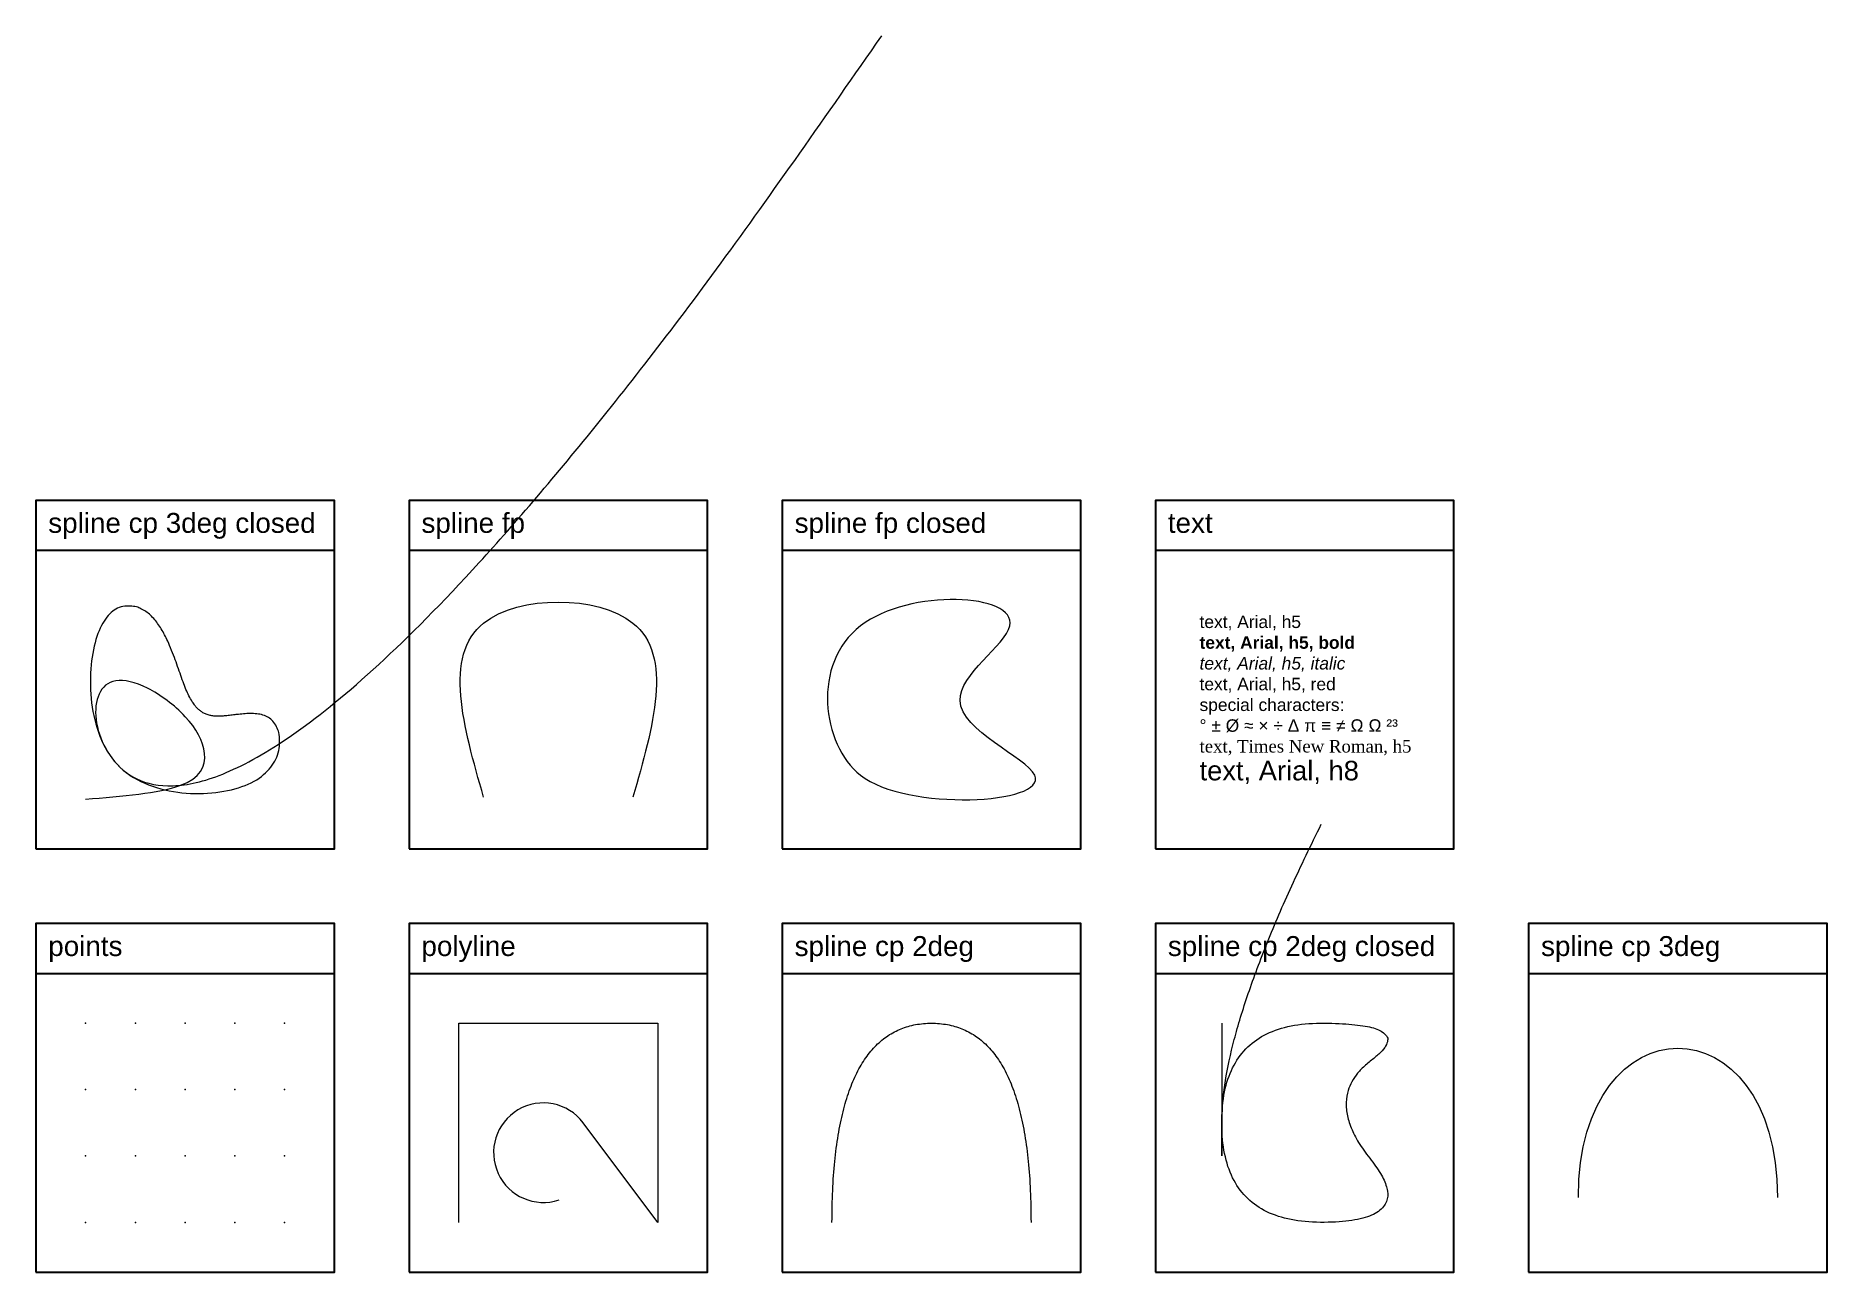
# Model space of a CAD drawing. Extents: x 15 to 735, y 15 to 1192.
# Drawn here: x 15 to 735, y 695 to 1192 of the extents above; entities that cross this region are included whole.
import ezdxf

# ---------------------------------------------------------------- set-up
doc = ezdxf.new("R2010")
doc.units = 0
doc.layers.get('0').update_dxf_attribs({"lineweight": 9, "true_color": 0xffffff})
doc.layers.add('boxes', color=7, linetype='Continuous', true_color=0xffffff)
doc.layers.add('entities', color=7, linetype='Continuous', lineweight=13, true_color=0xffffff)
doc.styles.add('textstyle0', font='')
doc.styles.add('textstyle10', font='')
doc.styles.add('textstyle11', font='')
doc.styles.add('textstyle12', font='')
doc.styles.add('textstyle13', font='')
doc.styles.add('textstyle14', font='')
doc.styles.add('textstyle15', font='')
doc.styles.add('textstyle16', font='')
doc.styles.add('textstyle17', font='')
doc.styles.add('textstyle19', font='')
doc.styles.get('textstyle0').set_extended_font_data('Arial')
doc.styles.get('textstyle10').set_extended_font_data('Arial')
doc.styles.get('textstyle11').set_extended_font_data('Arial')
doc.styles.get('textstyle12').set_extended_font_data('Arial')
doc.styles.get('textstyle13').set_extended_font_data('Arial')
doc.styles.get('textstyle14').set_extended_font_data('Arial')
doc.styles.get('textstyle15').set_extended_font_data('Arial')
doc.styles.get('textstyle16').set_extended_font_data('Arial')
doc.styles.get('textstyle17').set_extended_font_data('Arial')
doc.styles.get('textstyle19').set_extended_font_data('Arial')

msp = doc.modelspace()

# ---------------------------------------------------------------- texts
at = {"layer": 'boxes', "char_height": 8, "attachment_point": 1}
for s, insert, style in [('spline cp 3deg closed', (20, 1000), 'textstyle15'), ('spline fp', (170, 1000), 'textstyle16'), ('spline fp closed', (320, 1000), 'textstyle17'), ('text', (470, 1000), 'textstyle19'), ('points', (20, 830), 'textstyle10'), ('polyline', (170, 830), 'textstyle11'), ('spline cp 2deg', (320, 830), 'textstyle12'), ('spline cp 2deg closed', (470, 830), 'textstyle13'), ('spline cp 3deg', (620, 830), 'textstyle14')]:
    msp.add_mtext(s, dxfattribs=dict(at, insert=insert, style=style))

# ---------------------------------------------------------------- blocks, each defined once
blk = doc.blocks.new('points')
for p in [(10, 90), (30, 90), (50, 90), (70, 90), (90, 90), (10, 63.33), (30, 63.33), (50, 63.33), (70, 63.33), (90, 63.33), (10, 36.67), (30, 36.67), (50, 36.67), (70, 36.67), (90, 36.67), (10, 10), (30, 10), (50, 10), (70, 10), (90, 10)]:
    blk.add_point(p)
blk = doc.blocks.new('polyline')
blk.add_lwpolyline([(10, 10), (10, 90), (90, 90), (90, 10), (60, 50, 1.953437), (50.32, 19.03)], format="xyb")
blk = doc.blocks.new('spline_cp_2deg')
blk.add_open_spline([(10, 10), (10, 90), (90, 90), (90, 10)], degree=2)
blk = doc.blocks.new('spline_cp_2deg_closed')
blk.add_open_spline([(10, 10), (10, 90), (90, 90), (50, 60), (90, 10), (10, 10), (10, 90)], degree=2, knots=[-1, -1, 0, 1, 2, 3, 4, 5, 6, 6])
blk = doc.blocks.new('spline_cp_3deg')
blk.add_open_spline([(10, 10), (10, 90), (90, 90), (90, 10)], degree=3)
blk = doc.blocks.new('spline_cp_3deg_closed')
blk.add_open_spline([(10, 90), (10, 10), (90, 10), (90, 50), (60, 40), (50, 50), (40, 90), (10, 90), (10, 10), (90, 10)], degree=3, knots=[-2, -2, -1, 0, 1, 2, 3, 4, 5, 6, 7, 8, 9, 9])
blk = doc.blocks.new('spline_fp')
blk.add_open_spline([(20, 10), (11.83, 38.44), (-3.33, 91.25), (103.33, 91.25), (88.17, 38.44), (80, 10)], degree=3, knots=[0, 0, 0, 0, 70, 130, 200, 200, 200, 200])
blk = doc.blocks.new('spline_fp_closed')
blk.add_open_spline([(20, 20), (4.31, 32.4), (-3.64, 97.3), (109, 91.71), (37.95, 46.65), (130.14, 9.78), (38.31, 5.54), (20, 20)], degree=3, knots=[0, 0, 0, 0, 60, 120, 156.055513, 198.48192, 268.48192, 268.48192, 268.48192, 268.48192])
blk = doc.blocks.new('text')
at = {"insert": (10, 90), "char_height": 5, "attachment_point": 1, "style": 'textstyle0'}
blk.add_mtext('text, Arial, h5\\P\\fArial|b1|i0|c0|p0;text, Arial, h5, bold\\P\\fArial|b0|i1|c0|p0;text, Arial, h5, italic\\P\\fArial|b0|i0|c0|p0;\\C1;text, Arial, h5, red\\P\\c0;special characters:\\P%%d %%p %%c ≈ × ÷ Δ π ≡ ≠ Ω Ω ²³\\P\\fTimes New Roman|b0|i0|c0|p0;\\C256;text, Times New Roman, h5\\fArial|b0|i0|c0|p0;\\c0;\\P\\H7.85714;text, Arial, h8', dxfattribs=at)

# ---------------------------------------------------------------- linework, layer by layer
at = {"layer": 'boxes'}
for p, q in [((15, 985), (135, 985)), ((165, 985), (285, 985)), ((315, 985), (435, 985)), ((465, 985), (585, 985)), ((15, 815), (135, 815)), ((165, 815), (285, 815)), ((315, 815), (435, 815)), ((465, 815), (585, 815)), ((615, 815), (735, 815))]:
    msp.add_line(p, q, dxfattribs=at)
for points in [[(15, 865), (135, 865), (135, 1005), (15, 1005)], [(165, 865), (285, 865), (285, 1005), (165, 1005)], [(315, 865), (435, 865), (435, 1005), (315, 1005)], [(465, 865), (585, 865), (585, 1005), (465, 1005)], [(15, 695), (135, 695), (135, 835), (15, 835)], [(165, 695), (285, 695), (285, 835), (165, 835)], [(315, 695), (435, 695), (435, 835), (315, 835)], [(465, 695), (585, 695), (585, 835), (465, 835)], [(615, 695), (735, 695), (735, 835), (615, 835)]]:
    msp.add_lwpolyline(points, close=True, dxfattribs=at)

# ---------------------------------------------------------------- block references
at = {"layer": 'entities'}
for name, p in [('spline_cp_3deg_closed', (25, 875)), ('spline_fp', (175, 875.78)), ('spline_fp_closed', (326.47, 874.65)), ('text', (472.74, 868.77)), ('spline_cp_2deg_closed', (481.67, 705)), ('spline_cp_3deg', (625, 715)), ('points', (25, 705)), ('polyline', (175, 705)), ('spline_cp_2deg', (325, 705))]:
    msp.add_blockref(name, p, dxfattribs=at)

msp.set_redraw_order([(e.dxf.handle, doc.entitydb.next_handle()) for e in msp.query("TEXT MTEXT ATTDEF DIMENSION ARC_DIMENSION")])  # texts and dimensions are drawn at this point

doc.saveas('drawing.dxf')
